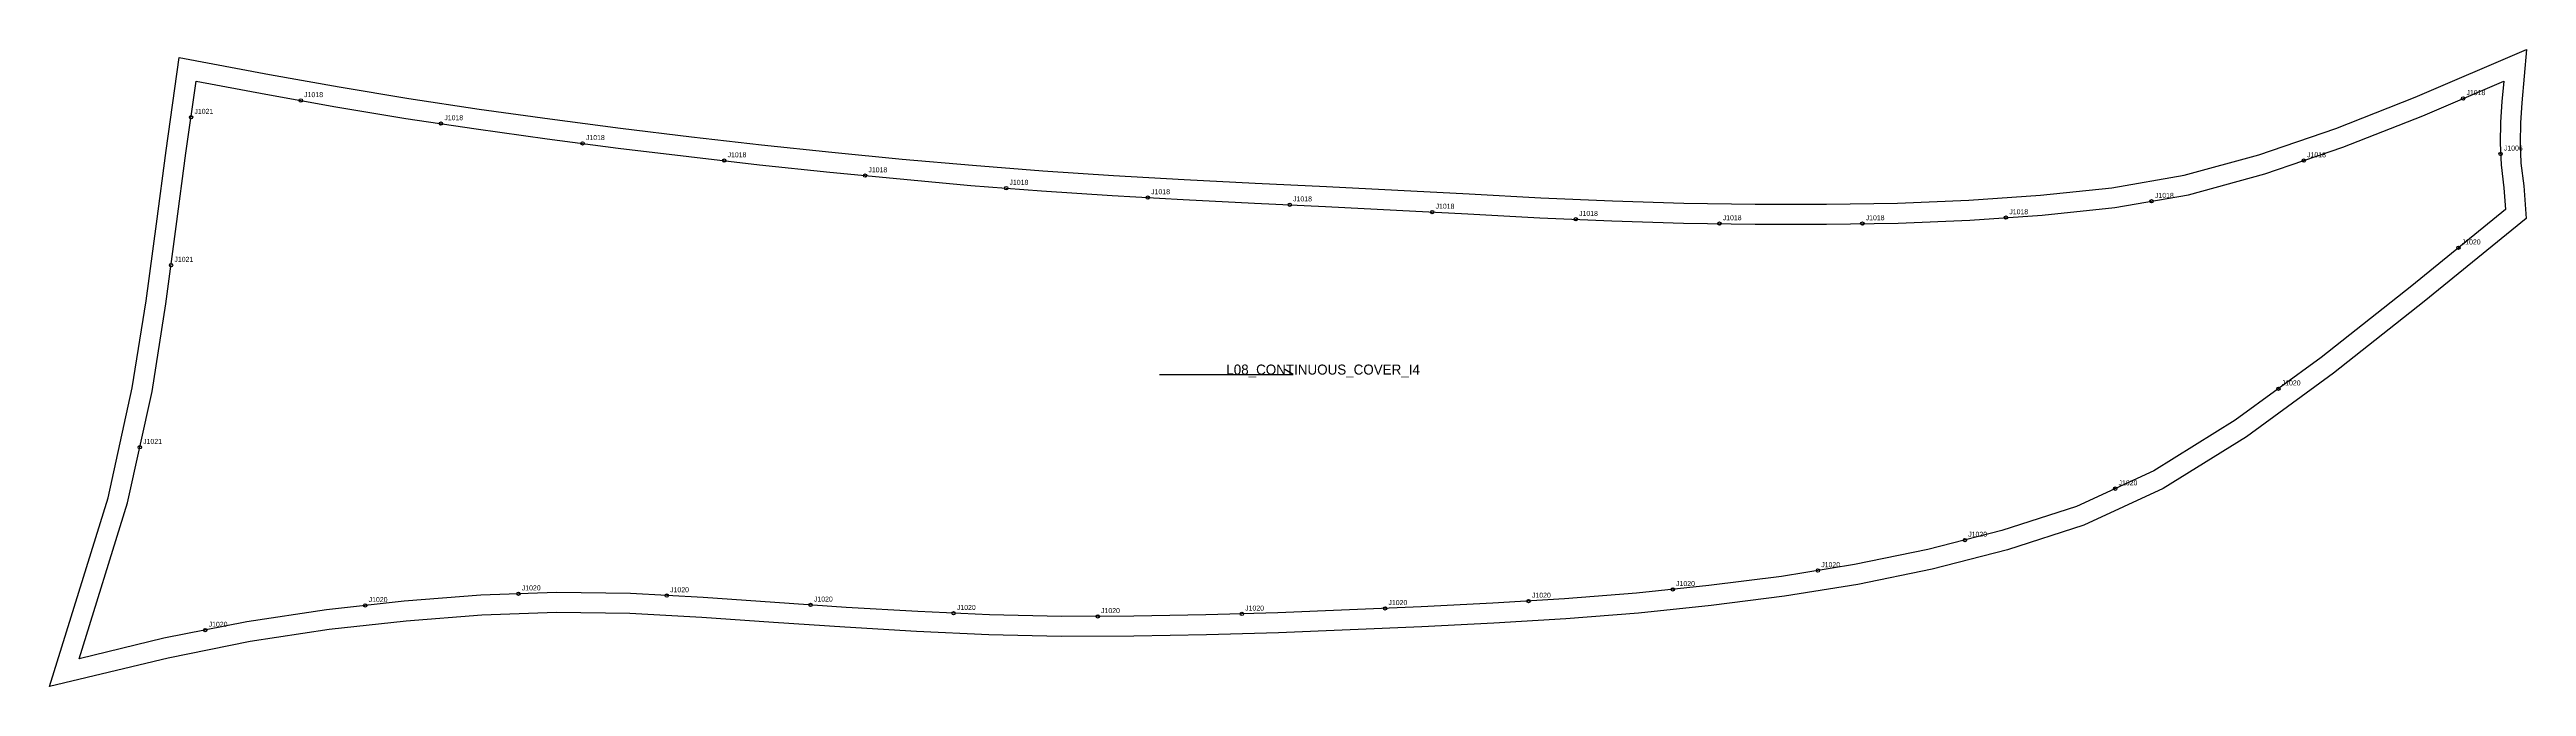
# Model space of a CAD drawing. Header units: millimetres. Extents: x -88 to 1395, y -362 to 19.
import ezdxf

# ---------------------------------------------------------------- set-up
doc = ezdxf.new("R2010")
doc.units = ezdxf.units.MM
for name, color, linetype in [('CUT', 1, 'Continuous'), ('GRAIN', 3, 'Continuous'), ('LABEL', 7, 'Continuous'), ('NOTCH', 2, 'Continuous'), ('SEW', 5, 'Continuous')]:
    doc.layers.add(name, color=color, linetype=linetype)

msp = doc.modelspace()

# ---------------------------------------------------------------- linework, layer by layer
at = {"layer": 'CUT'}
msp.add_lwpolyline([(-10.1, 14.1), (43.9, 3.9), (85.6, -3.5), (127.4, -10.4), (169.4, -16.7), (211.8, -22.6), (254.1, -28.2), (296.5, -33.3), (338.6, -38.1), (380.7, -42.6), (422.8, -46.7), (464.9, -50.4), (507, -53.8), (549.2, -56.5), (591.6, -58.9), (634.1, -61), (676.7, -63), (719.4, -65.2), (762.2, -67.5), (805.1, -69.8), (848, -71.7), (890.8, -73), (933.5, -73.7), (976.1, -73.7), (1018.7, -73), (1061.4, -71.2), (1104.2, -68.3), (1147, -63.9), (1190.3, -56.3), (1234.9, -44.1), (1281.1, -28.3), (1328.5, -9.7), (1395.2, 18.9), (1392.5, -13.1), (1391.7, -25), (1391.4, -37), (1391.9, -49.1), (1393.7, -62.6), (1395, -82.3), (1334, -132), (1279.7, -174.9), (1227.7, -213), (1177.8, -244), (1130.3, -265.8), (1084.5, -280.6), (1039.5, -292.2), (995, -301.3), (950.9, -308.4), (907.1, -313.9), (863.5, -318.5), (820.1, -322), (776.9, -324.6), (733.9, -326.8), (691, -328.6), (648, -330.3), (604.9, -331.6), (561.5, -332.4), (518, -332.5), (474.6, -331.6), (431.4, -329.6), (388.5, -327), (345.7, -324.2), (302.8, -321.2), (259.6, -318.8), (215.8, -318.1), (171.1, -319.7), (125.7, -323.3), (79.7, -328.4), (32.3, -335.6), (-16.7, -345.4), (-87.8, -362.4), (-52.6, -249.5), (-38.2, -183.7), (-30, -131.6), (-23.8, -85.5), (-17.9, -41.6), (-10.1, 14.1)], close=True, dxfattribs=at)
at = {"layer": 'GRAIN'}
for p, q in [((576.8, -175.7), (656.8, -175.7)), ((656.8, -175.7), (651.8, -172.7))]:
    msp.add_line(p, q, dxfattribs=at)
at = {"layer": 'NOTCH'}
for centre in [(62.7, -11.6), (1357.3, -10.4), (-3, -21.6), (146.6, -25.4), (231.4, -37.3), (1379.7, -43.6), (316.2, -47.6), (400.5, -56.6), (1261.9, -47.6), (485, -64.1), (569.8, -69.7), (654.8, -74), (1170.8, -71.9), (740.1, -78.4), (826, -82.7), (912, -85.3), (997.6, -85.3), (1083.6, -81.7), (1354.5, -99.8), (-15, -110.2), (1246.7, -184.2), (-33.7, -219.2), (1149, -244), (1059, -274.8), (971, -293), (193, -306.9), (281.8, -308), (797.8, -311.3), (884.1, -304.3), (101.3, -313.9), (367.9, -313.6), (453.5, -318.6), (539.8, -320.5), (626.1, -319), (711.9, -315.7), (5.5, -328.7)]:
    msp.add_circle(centre, 1, dxfattribs=at)
at = {"layer": 'SEW'}
msp.add_lwpolyline([(0, 0), (41.7, -7.9), (83.6, -15.4), (125.6, -22.3), (167.7, -28.6), (210.1, -34.5), (252.6, -40.1), (295.1, -45.2), (337.3, -50.1), (379.5, -54.5), (421.6, -58.6), (463.9, -62.4), (506.1, -65.7), (548.5, -68.5), (591, -70.9), (633.6, -73), (676.1, -75), (718.7, -77.2), (761.5, -79.5), (804.5, -81.8), (847.6, -83.7), (890.5, -85), (933.4, -85.7), (976.2, -85.7), (1019.1, -85), (1062, -83.2), (1105.2, -80.2), (1148.7, -75.7), (1192.9, -68), (1238.5, -55.6), (1285.2, -39.6), (1333.1, -20.8), (1381.6, 0), (1380.5, -12.2), (1379.7, -24.5), (1379.4, -37.1), (1380, -50.1), (1381.7, -63.8), (1382.6, -76.9), (1326.5, -122.6), (1272.4, -165.4), (1220.9, -203), (1172.1, -233.4), (1125.9, -254.6), (1081.1, -269.1), (1036.8, -280.5), (992.9, -289.5), (949.2, -296.5), (905.7, -302), (862.4, -306.6), (819.3, -310), (776.3, -312.6), (733.4, -314.8), (690.5, -316.6), (647.6, -318.3), (604.6, -319.6), (561.4, -320.4), (518.1, -320.5), (475, -319.6), (432.1, -317.6), (389.3, -315.1), (346.5, -312.2), (303.5, -309.2), (260.1, -306.8), (215.7, -306.1), (170.4, -307.7), (124.5, -311.4), (78.1, -316.5), (30.3, -323.8), (-19.3, -333.6), (-70, -345.8), (-41, -252.5), (-26.4, -185.9), (-18.1, -133.3), (-11.9, -87.1), (-6.1, -43.2)], close=True, dxfattribs=at)

# ---------------------------------------------------------------- texts
at = {"layer": 'LABEL'}
for s, height, p in [('J1018', 3, (64.7, -9.6)), ('J1018', 3, (1359.3, -8.4)), ('J1021', 3, (-1, -19.6)), ('J1018', 3, (148.6, -23.4)), ('J1018', 3, (233.4, -35.3)), ('J1018', 3, (318.2, -45.6)), ('J1018', 3, (1263.9, -45.6)), ('J1006', 3, (1381.7, -41.6)), ('J1018', 3, (402.5, -54.6)), ('J1018', 3, (487, -62.1)), ('J1018', 3, (571.8, -67.7)), ('J1018', 3, (656.8, -72)), ('J1018', 3, (742.1, -76.4)), ('J1018', 3, (1172.8, -69.9)), ('J1018', 3, (828, -80.7)), ('J1018', 3, (914, -83.3)), ('J1018', 3, (999.6, -83.3)), ('J1018', 3, (1085.6, -79.7)), ('J1020', 3, (1356.5, -97.8)), ('J1021', 3, (-13, -108.2)), ('L08_CONTINUOUS_COVER_I4', 6, (616.8, -175.7)), ('J1020', 3, (1248.7, -182.2)), ('J1021', 3, (-31.7, -217.2)), ('J1020', 3, (1151, -242)), ('J1020', 3, (1061, -272.8)), ('J1020', 3, (973, -291)), ('J1020', 3, (103.3, -311.9)), ('J1020', 3, (195, -304.9)), ('J1020', 3, (283.8, -306)), ('J1020', 3, (369.9, -311.6)), ('J1020', 3, (713.9, -313.7)), ('J1020', 3, (799.8, -309.3)), ('J1020', 3, (886.1, -302.3)), ('J1020', 3, (7.5, -326.7)), ('J1020', 3, (455.5, -316.6)), ('J1020', 3, (541.8, -318.5)), ('J1020', 3, (628.1, -317))]:
    msp.add_text(s, height=height, dxfattribs=at).set_placement(p)

doc.saveas('drawing.dxf')
